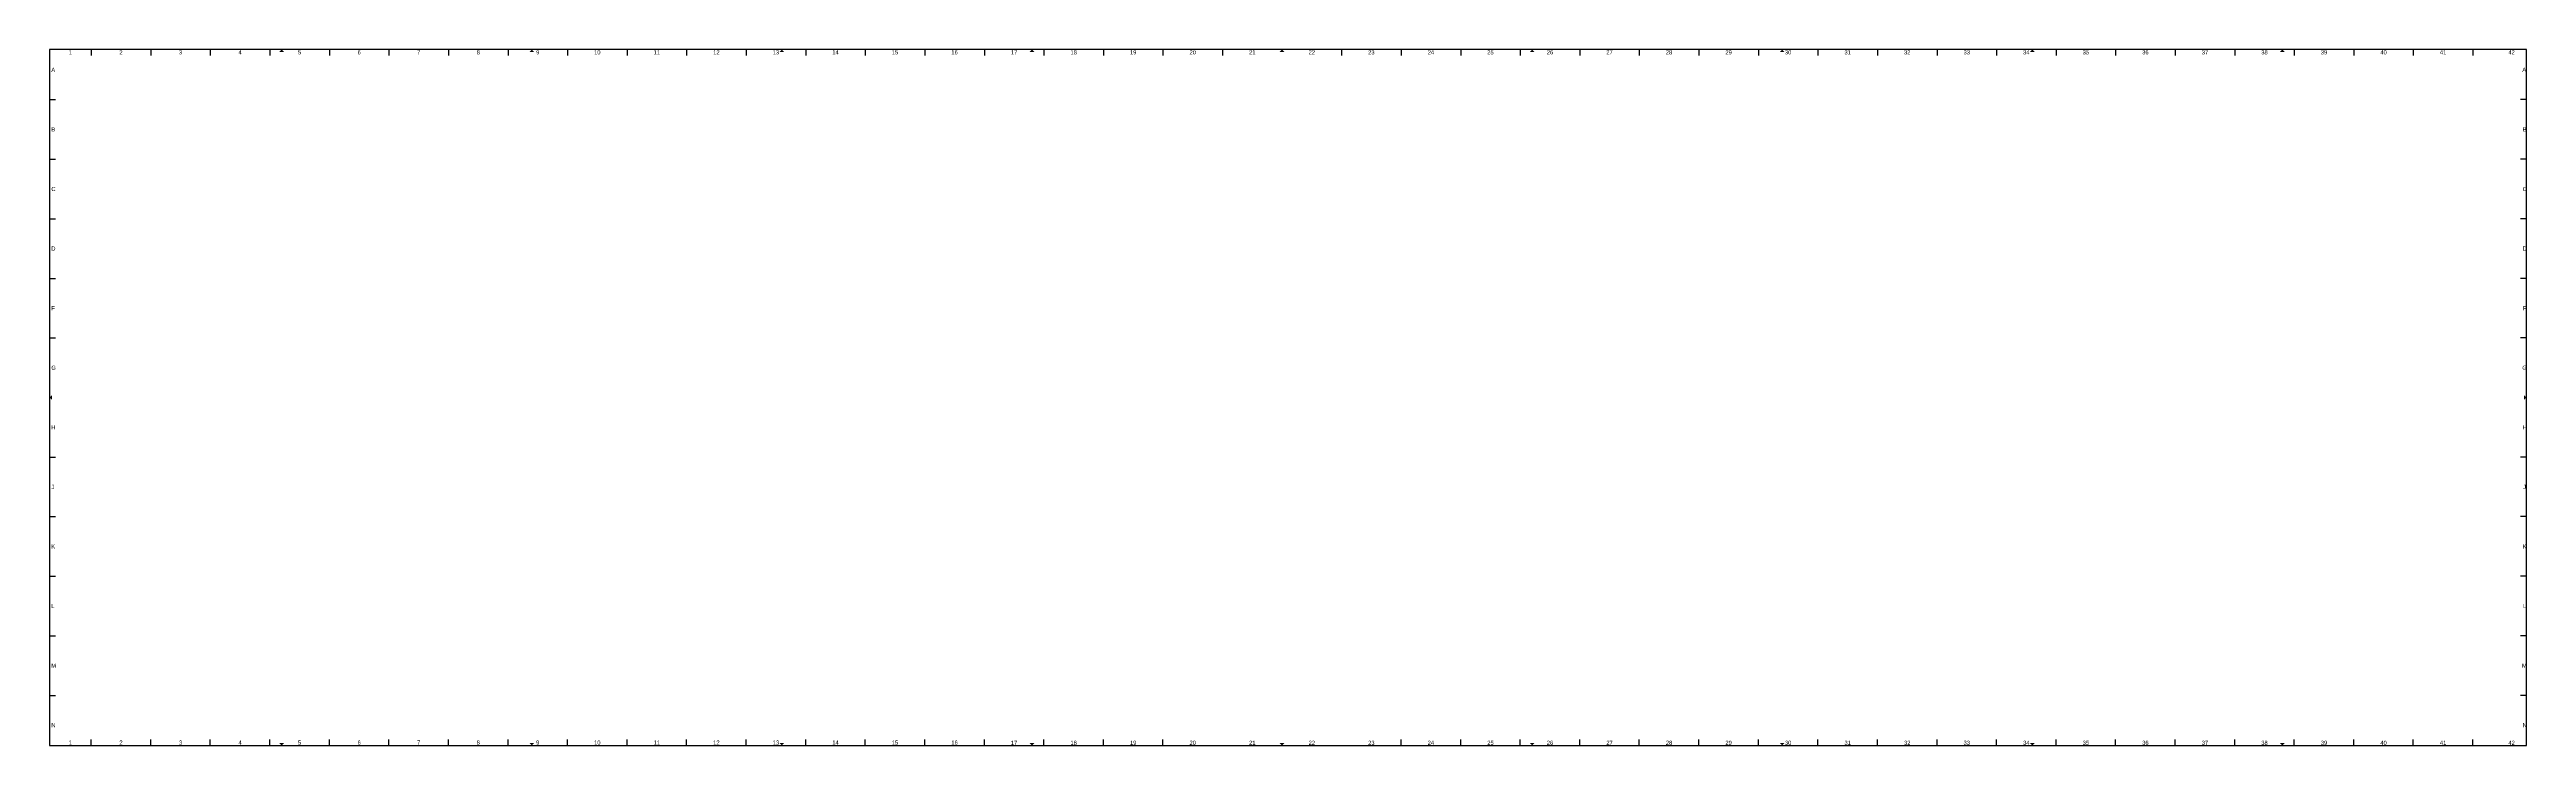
# Model space of a CAD drawing. Extents: x -5 to 2075, y -5 to 579.
import ezdxf
from ezdxf.enums import TextEntityAlignment as Align

# ---------------------------------------------------------------- set-up
doc = ezdxf.new("R2010")
doc.units = 0
doc.header["$MEASUREMENT"] = 0
doc.layers.add('to-xx-rooster', color=7, linetype='CONTINUOUS', lineweight=25)
doc.layers.add('to-xx-vouwmerk', color=7, linetype='CONTINUOUS', lineweight=18)
doc.styles.add('RTW_ISO', font='iso-rtw.shx')

msp = doc.modelspace()

# ---------------------------------------------------------------- hatches: boundary and pattern name
at = {"layer": 'to-xx-vouwmerk'}
for points in [[(192, 577), (190, 579), (188, 577)], [(402, 577), (400, 579), (398, 577)], [(612, 577), (610, 579), (608, 577)], [(822, 577), (820, 579), (818, 577)], [(1032, 577), (1030, 579), (1028, 577)], [(1242, 577), (1240, 579), (1238, 577)], [(1452, 577), (1450, 579), (1448, 577)], [(1662, 577), (1660, 579), (1658, 577)], [(1872, 577), (1870, 579), (1868, 577)], [(-3, 289), (-5, 287), (-3, 285)], [(2073, 285), (2075, 287), (2073, 289)], [(188, -3), (190, -5), (192, -3)], [(398, -3), (400, -5), (402, -3)], [(608, -3), (610, -5), (612, -3)], [(818, -3), (820, -5), (822, -3)], [(1028, -3), (1030, -5), (1032, -3)], [(1238, -3), (1240, -5), (1242, -3)], [(1448, -3), (1450, -5), (1452, -3)], [(1658, -3), (1660, -5), (1662, -3)], [(1868, -3), (1870, -5), (1872, -3)]]:
    msp.add_hatch(color=256, dxfattribs=at).paths.add_polyline_path(points)

# ---------------------------------------------------------------- linework, layer by layer
at = {"layer": 'to-xx-rooster'}
for p, q in [((2075, 579), (-5, 579)), ((-5, 579), (-5, -5)), ((30, 579), (30, 574)), ((80, 579), (80, 574)), ((130, 579), (130, 574)), ((180, 579), (180, 574)), ((230, 579), (230, 574)), ((280, 579), (280, 574)), ((330, 579), (330, 574)), ((380, 579), (380, 574)), ((430, 579), (430, 574)), ((480, 579), (480, 574)), ((530, 579), (530, 574)), ((580, 579), (580, 574)), ((630, 579), (630, 574)), ((680, 579), (680, 574)), ((730, 579), (730, 574)), ((780, 579), (780, 574)), ((830, 579), (830, 574)), ((880, 579), (880, 574)), ((930, 579), (930, 574)), ((980, 579), (980, 574)), ((1080, 579), (1080, 574)), ((1130, 579), (1130, 574)), ((1180, 579), (1180, 574)), ((1230, 579), (1230, 574)), ((1280, 579), (1280, 574)), ((1330, 579), (1330, 574)), ((1380, 579), (1380, 574)), ((1430, 579), (1430, 574)), ((1480, 579), (1480, 574)), ((1530, 579), (1530, 574)), ((1580, 579), (1580, 574)), ((1630, 579), (1630, 574)), ((1680, 579), (1680, 574)), ((1730, 579), (1730, 574)), ((1780, 579), (1780, 574)), ((1830, 579), (1830, 574)), ((1880, 579), (1880, 574)), ((1930, 579), (1930, 574)), ((1980, 579), (1980, 574)), ((2030, 579), (2030, 574)), ((2075, -5), (2075, 579)), ((-5, 537), (0, 537)), ((2075, 537), (2070, 537)), ((-5, 487), (0, 487)), ((2075, 487), (2070, 487)), ((-5, 437), (0, 437)), ((2075, 437), (2070, 437)), ((-5, 387), (0, 387)), ((2075, 387), (2070, 387)), ((-5, 337), (0, 337)), ((2075, 337), (2070, 337)), ((-5, 237), (0, 237)), ((2075, 237), (2070, 237)), ((-5, 187), (0, 187)), ((2075, 187), (2070, 187)), ((-5, 137), (0, 137)), ((2075, 137), (2070, 137)), ((-5, 87), (0, 87)), ((2075, 87), (2070, 87)), ((-5, 37), (0, 37)), ((2075, 37), (2070, 37)), ((30, -5), (30, 0)), ((80, -5), (80, 0)), ((130, -5), (130, 0)), ((180, -5), (180, 0)), ((230, -5), (230, 0)), ((280, -5), (280, 0)), ((330, -5), (330, 0)), ((380, -5), (380, 0)), ((430, -5), (430, 0)), ((480, -5), (480, 0)), ((530, -5), (530, 0)), ((580, -5), (580, 0)), ((630, -5), (630, 0)), ((680, -5), (680, 0)), ((730, -5), (730, 0)), ((780, -5), (780, 0)), ((830, -5), (830, 0)), ((880, -5), (880, 0)), ((930, -5), (930, 0)), ((1130, -5), (1130, 0)), ((1180, -5), (1180, 0)), ((1230, -5), (1230, 0)), ((1280, -5), (1280, 0)), ((1330, -5), (1330, 0)), ((1380, -5), (1380, 0)), ((1430, -5), (1430, 0)), ((1480, -5), (1480, 0)), ((1530, -5), (1530, 0)), ((1580, -5), (1580, 0)), ((1630, -5), (1630, 0)), ((1680, -5), (1680, 0)), ((1730, -5), (1730, 0)), ((1780, -5), (1780, 0)), ((1830, -5), (1830, 0)), ((1880, -5), (1880, 0)), ((1930, -5), (1930, 0)), ((1980, -5), (1980, 0)), ((2030, -5), (2030, 0)), ((-5, -5), (2075, -5))]:
    msp.add_line(p, q, dxfattribs=at)

# ---------------------------------------------------------------- texts
at = {"layer": 'to-xx-rooster', "style": 'RTW_ISO'}
for s, p in [('A', (-3.5, 562)), ('A', (2071.5, 562)), ('B', (-3.5, 512)), ('B', (2071.8, 512)), ('C', (-3.5, 462)), ('C', (2071.8, 462)), ('D', (-3.5, 412)), ('D', (2071.8, 412)), ('F', (-3.5, 362)), ('F', (2072, 362)), ('G', (-3.5, 312)), ('G', (2071.5, 312)), ('H', (-3.5, 262)), ('H', (2071.8, 262)), ('J', (-3.5, 212)), ('J', (2072.2, 212)), ('K', (-3.5, 162)), ('K', (2071.8, 162)), ('L', (-3.5, 112)), ('L', (2072.2, 112)), ('M', (-3.5, 62)), ('M', (2071.2, 62)), ('N', (-3.5, 12)), ('N', (2071.8, 12))]:
    msp.add_text(s, height=3.5, dxfattribs=at).set_placement(p, align=Align.MIDDLE_LEFT)
for s, p in [('1', (12.5, 573.9)), ('2', (55, 573.9)), ('3', (105, 573.9)), ('4', (155, 573.9)), ('5', (205, 573.9)), ('6', (255, 573.9)), ('7', (305, 573.9)), ('8', (355, 573.9)), ('9', (405, 573.9)), ('10', (455, 573.9)), ('11', (505, 573.9)), ('12', (555, 573.9)), ('13', (605, 573.9)), ('14', (655, 573.9)), ('15', (705, 573.9)), ('16', (755, 573.9)), ('17', (805, 573.9)), ('18', (855, 573.9)), ('19', (905, 573.9)), ('20', (955, 573.9)), ('21', (1005, 573.9)), ('22', (1055, 573.9)), ('23', (1105, 573.9)), ('24', (1155, 573.9)), ('25', (1205, 573.9)), ('26', (1255, 573.9)), ('27', (1305, 573.9)), ('28', (1355, 573.9)), ('29', (1405, 573.9)), ('30', (1455, 573.9)), ('31', (1505, 573.9)), ('32', (1555, 573.9)), ('33', (1605, 573.9)), ('34', (1655, 573.9)), ('35', (1705, 573.9)), ('36', (1755, 573.9)), ('37', (1805, 573.9)), ('38', (1855, 573.9)), ('39', (1905, 573.9)), ('40', (1955, 573.9)), ('41', (2005, 573.9)), ('42', (2062.5, 573.9)), ('1', (12.5, -5.4)), ('2', (55, -5.4)), ('3', (105, -5.4)), ('4', (155, -5.4)), ('5', (205, -5.4)), ('6', (255, -5.4)), ('7', (305, -5.4)), ('8', (355, -5.4)), ('9', (405, -5.4)), ('10', (455, -5.4)), ('11', (505, -5.4)), ('12', (555, -5.4)), ('13', (605, -5.4)), ('14', (655, -5.4)), ('15', (705, -5.4)), ('16', (755, -5.4)), ('17', (805, -5.6)), ('18', (855, -5.6)), ('19', (905, -5.6)), ('20', (955, -5.6)), ('21', (1005, -5.6)), ('22', (1055, -5.6)), ('23', (1105, -5.6)), ('24', (1155, -5.6)), ('25', (1205, -5.6)), ('26', (1255, -5.6)), ('27', (1305, -5.6)), ('28', (1355, -5.6)), ('29', (1405, -5.6)), ('30', (1455, -5.6)), ('31', (1505, -5.6)), ('32', (1555, -5.6)), ('33', (1605, -5.6)), ('34', (1655, -5.6)), ('35', (1705, -5.6)), ('36', (1755, -5.6)), ('37', (1805, -5.6)), ('38', (1855, -5.6)), ('39', (1905, -5.6)), ('40', (1955, -5.6)), ('41', (2005, -5.6)), ('42', (2062.5, -5.6))]:
    msp.add_text(s, height=3.5, dxfattribs=at).set_placement(p, align=Align.BOTTOM_CENTER)

doc.saveas('drawing.dxf')
